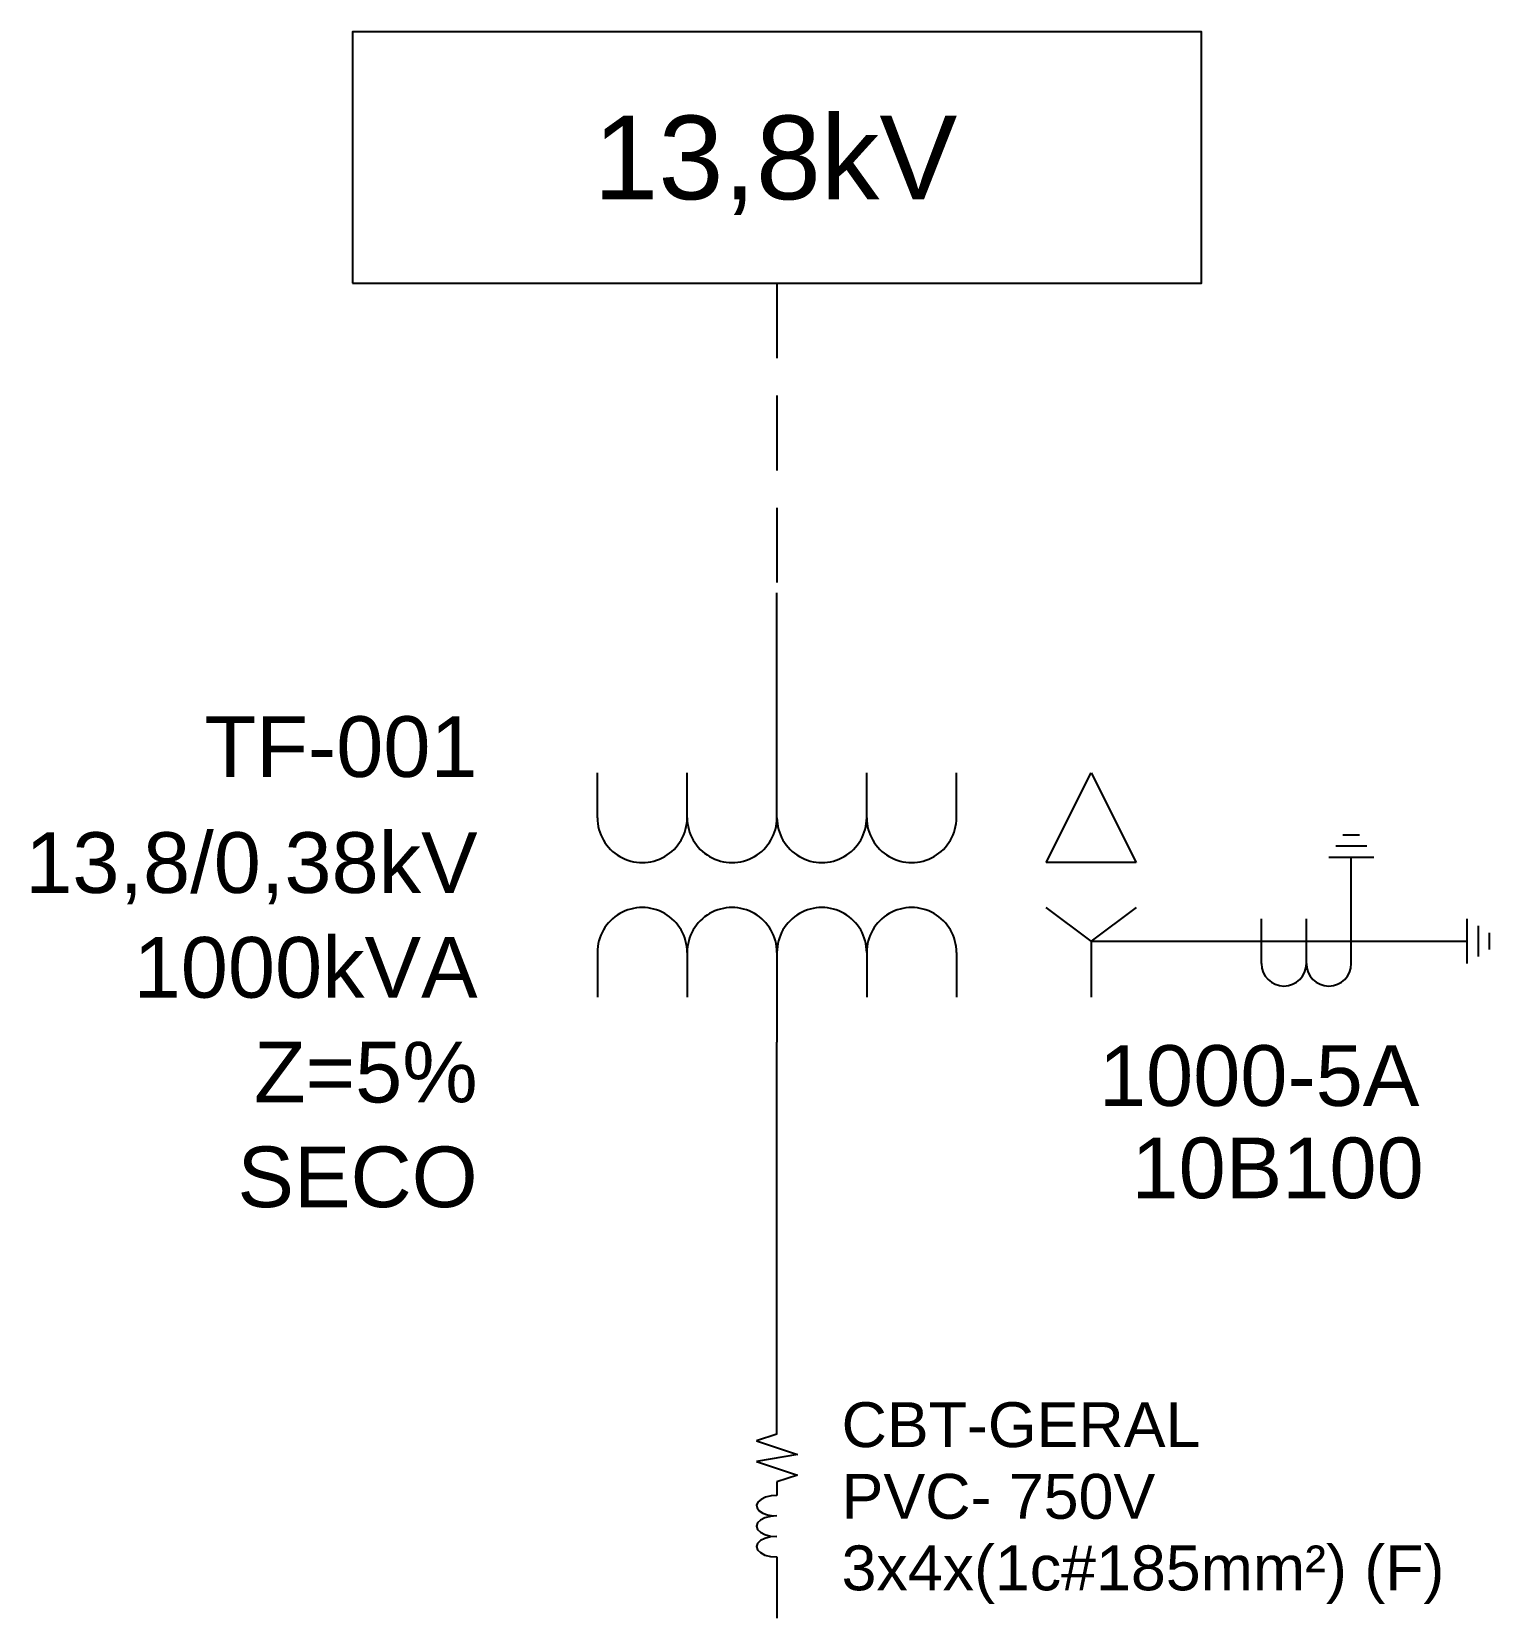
# Model space of a CAD drawing. Header units: millimetres. Extents: x -12677 to 16693, y -21987 to 772.
# Drawn here: x 267.5 to 364.9, y 665.9 to 771.9 of the extents above; entities that cross this region are included whole.
import ezdxf
from ezdxf.enums import TextEntityAlignment as Align

# ---------------------------------------------------------------- set-up
doc = ezdxf.new("R2010")
doc.units = ezdxf.units.MM
doc.linetypes.add('DASHED', pattern=[0.75, 0.5, -0.25])
for name, color, linetype in [('Potência BT', 255, 'Continuous'), ('Potência MT', 6, 'Continuous'), ('Sinal TC 5A', 1, 'Continuous')]:
    doc.layers.add(name, color=color, linetype=linetype)
doc.styles.add('SKMStyle11', font='arial.ttf')

msp = doc.modelspace()

# ---------------------------------------------------------------- texts
at = {"linetype": 'Continuous', "style": 'SKMStyle11'}
msp.add_text('13,8kV ', height=5.593, dxfattribs=at).set_placement((318.31, 763.48), align=Align.MIDDLE_CENTER)
at = {"color": 1, "linetype": 'Continuous', "style": 'SKMStyle11'}
for s, height, p in [('TF-001', 4.055, (297.33, 724.11)), ('13,8/0,38kV', 4.0553, (297.33, 716.36)), ('1000kVA', 4.055, (297.33, 709.36)), ('Z=5%%%', 4.055, (297.33, 702.36)), ('SECO', 4.055, (297.33, 695.36))]:
    msp.add_text(s, height=height, dxfattribs=at).set_placement(p, align=Align.MIDDLE_RIGHT)
at = {"linetype": 'Continuous', "style": 'SKMStyle11'}
for s, p in [('1000-5A', (360.26, 702.13)), ('10B100', (360.55, 695.96))]:
    msp.add_text(s, height=4.055, dxfattribs=at).set_placement(p, align=Align.MIDDLE_RIGHT)
at = {"linetype": 'Continuous', "insert": (321.65, 680.3), "char_height": 3, "width": 52.9594, "attachment_point": 1, "style": 'SKMStyle11'}
msp.add_mtext('CBT-GERAL', dxfattribs=at)
at = {"linetype": 'Continuous', "char_height": 3, "attachment_point": 1, "style": 'SKMStyle11'}
for s, insert in [('PVC- 750V', (321.65, 675.51)), ('3x4x(1c#185mm²) (F)', (321.65, 670.73))]:
    msp.add_mtext(s, dxfattribs=dict(at, insert=insert))

# ---------------------------------------------------------------- linework, layer by layer
at = {"color": 0}
msp.add_line((317.33, 678.17), (317.33, 704.36), dxfattribs=at)
at = {"linetype": 'Continuous'}
for p, q in [((317.33, 678.17), (315.97, 677.71)), ((315.97, 677.71), (318.7, 676.8)), ((318.7, 676.8), (315.97, 676.34)), ((315.97, 676.34), (318.7, 675.43)), ((318.7, 675.43), (317.33, 674.98)), ((317.33, 674.98), (317.33, 674.07)), ((317.33, 669.96), (317.33, 665.86))]:
    msp.add_line(p, q, dxfattribs=at)
msp.add_lwpolyline([(288.96, 755.07), (345.71, 755.07), (345.71, 771.88), (288.96, 771.88)], close=True, dxfattribs=at)
for points in [[(317.33, 674.07), (316.94, 674.04), (316.57, 673.95), (316.27, 673.81), (316.07, 673.64), (315.97, 673.44), (316, 673.24), (316.14, 673.05), (316.38, 672.89), (316.71, 672.77), (317.09, 672.71)], [(317.33, 672.7), (316.91, 672.66), (316.53, 672.57), (316.23, 672.42), (316.03, 672.23), (315.97, 672.01), (316.03, 671.8), (316.23, 671.61), (316.53, 671.46), (316.91, 671.36), (317.33, 671.33)], [(317.33, 671.33), (316.91, 671.3), (316.53, 671.2), (316.23, 671.05), (316.03, 670.86), (315.97, 670.65), (316.03, 670.44), (316.23, 670.25), (316.53, 670.09), (316.91, 670), (317.33, 669.96)]]:
    msp.add_lwpolyline(points, dxfattribs=at)
at = {"layer": 'Potência BT'}
for p, q in [((338.33, 711.11), (335.33, 713.36)), ((341.33, 713.36), (338.33, 711.11)), ((349.71, 709.61), (349.71, 712.61)), ((352.71, 709.61), (352.71, 712.61)), ((355.71, 709.61), (355.71, 712.61)), ((363.43, 712.61), (363.43, 709.61)), ((364.18, 712.14), (364.18, 710.08)), ((364.93, 711.67), (364.93, 710.55)), ((338.33, 711.11), (338.33, 707.36)), ((338.33, 711.11), (363.43, 711.11))]:
    msp.add_line(p, q, dxfattribs=at)
at = {"layer": 'Potência BT', "color": 1}
for p, q in [((305.33, 710.36), (305.33, 707.36)), ((311.33, 710.36), (311.33, 707.36)), ((317.33, 710.36), (317.33, 704.36)), ((323.33, 710.36), (323.33, 707.36)), ((329.33, 710.36), (329.33, 707.36))]:
    msp.add_line(p, q, dxfattribs=at)
at = {"layer": 'Potência BT'}
for centre in [(351.21, 709.61), (354.21, 709.61)]:
    msp.add_arc(centre, 1.5, 180, 0, dxfattribs=at)
at = {"layer": 'Potência BT', "color": 1}
for centre in [(308.33, 710.36), (314.33, 710.36), (320.33, 710.36), (326.33, 710.36)]:
    msp.add_ellipse(centre, major_axis=(2.12, 2.12), ratio=1, start_param=5.497787, end_param=8.63938, dxfattribs=at)
at = {"layer": 'Potência MT', "color": 7, "linetype": 'DASHED', "ltscale": 10}
msp.add_line((317.33, 755.07), (317.33, 734.38), dxfattribs=at)
at = {"layer": 'Potência MT', "color": 1}
for p, q in [((317.33, 719.36), (317.33, 734.38)), ((305.33, 719.36), (305.33, 722.36)), ((311.33, 719.36), (311.33, 722.36)), ((323.33, 719.36), (323.33, 722.36)), ((329.33, 719.36), (329.33, 722.36)), ((335.33, 716.36), (338.33, 722.36)), ((338.33, 722.36), (341.33, 716.36)), ((341.33, 716.36), (335.33, 716.36))]:
    msp.add_line(p, q, dxfattribs=at)
for centre in [(308.33, 719.36), (314.33, 719.36), (320.33, 719.36), (326.33, 719.36)]:
    msp.add_ellipse(centre, major_axis=(2.12, 2.12), ratio=1, start_param=2.356194, end_param=5.497787, dxfattribs=at)
at = {"layer": 'Sinal TC 5A'}
for p, q in [((356.27, 718.2), (355.14, 718.2)), ((357.21, 716.7), (354.21, 716.7)), ((356.74, 717.45), (354.68, 717.45)), ((355.71, 712.2), (355.71, 716.7))]:
    msp.add_line(p, q, dxfattribs=at)

msp.set_redraw_order([(e.dxf.handle, doc.entitydb.next_handle()) for e in msp.query("TEXT MTEXT ATTDEF DIMENSION ARC_DIMENSION")])  # texts and dimensions are drawn at this point

doc.saveas('drawing.dxf')
